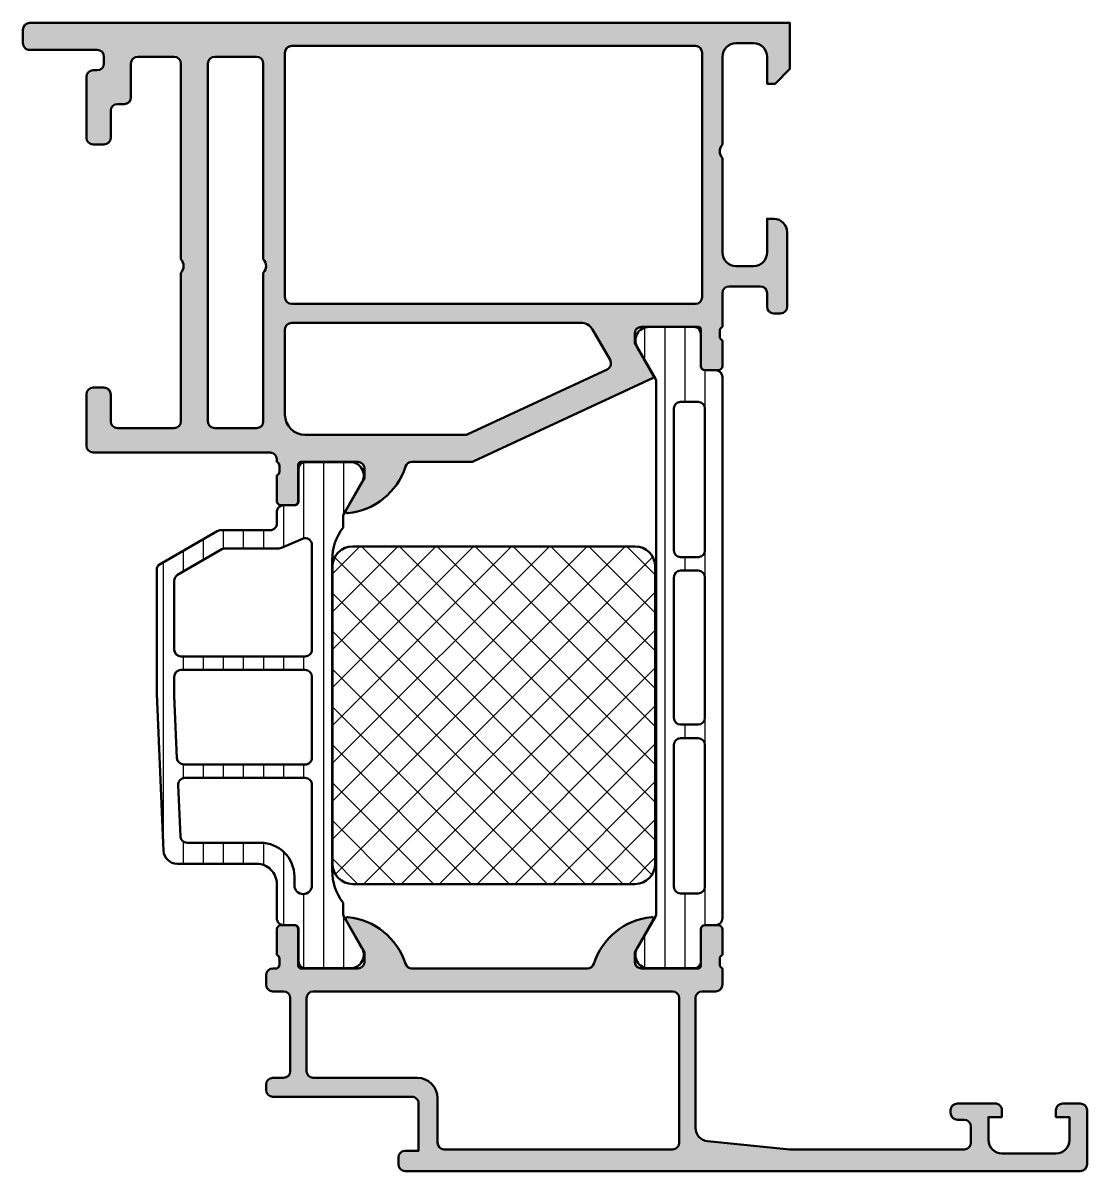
# Model space of a CAD drawing. Extents: x -20.8 to 58, y 0 to 85.
import ezdxf

# ---------------------------------------------------------------- set-up
doc = ezdxf.new("R2010")
doc.units = 0
for name, color, linetype, lineweight in [('0S-Alu contour', 7, 'Continuous', 50), ('0S-Alu hatch', 252, 'Continuous', 25), ('0S-Plastic contour', 254, 'Continuous', 50), ('0S-Plastic hatch', 253, 'Continuous', 25), ('0S-PT contour', 91, 'Continuous', 50), ('0S-PT hatch', 103, 'Continuous', 25)]:
    doc.layers.add(name, color=color, linetype=linetype, lineweight=lineweight)
pattern_1 = [(90, (0, 0), (-1.4859, 0), [])]

# ---------------------------------------------------------------- blocks, each defined once
blk = doc.blocks.new('485120__17594E71_0DFD_4B96_B360_13DAAB1B8210_')
at = {"layer": '0S-Alu hatch'}
h = blk.add_hatch(color=256, dxfattribs=at)
edge = h.paths.add_edge_path()
edge.add_ellipse((35.3, 64), major_axis=(-0.5000000000000036, 0), ratio=1, start_angle=90, end_angle=180, ccw=False)
edge.add_line((35.3, 63.5), (34.8, 63.5))
edge.add_ellipse((34.8, 64), major_axis=(-0.5, 0), ratio=1, start_angle=0, end_angle=90, ccw=False)
edge.add_line((34.3, 64), (34.3, 65))
edge.add_arc((33.8, 65), 0.5, 0, 90)
edge.add_line((33.8, 65.5), (31.5, 65.5))
edge.add_arc((31.5, 65), 0.5, 90, 180)
edge.add_line((31, 65), (31, 62.5))
edge.add_arc((31.10000000000001, 62.21715728752538), 0.2999999999999999, 109.471220634491, 180)
edge.add_line((30.8, 62.21715728752538), (30.8, 61.78284271247462))
edge.add_arc((31.10000000000001, 61.78284271247462), 0.3000000000000007, 180, 250.5287793655097)
edge.add_line((31.00000000000001, 61.5), (31.00000000000001, 59.60000000000004))
edge.add_ellipse((30.69999999999997, 59.60000000000004), major_axis=(-0.3000000000000398, 0), ratio=1, start_angle=90, end_angle=180, ccw=False)
edge.add_line((30.69999999999997, 59.29999999999999), (29.71000000000005, 59.29999999999999))
edge.add_ellipse((29.71000000000005, 59.60000000000004), major_axis=(-0.3000000000000398, 0), ratio=1, start_angle=0, end_angle=90, ccw=False)
edge.add_line((29.41000000000001, 59.60000000000004), (29.41000000000001, 62.3))
edge.add_arc((29.21000000000001, 62.3), 0.1999999999999993, 0, 90)
edge.add_line((29.21000000000001, 62.5), (25.00000000000001, 62.5))
edge.add_arc((25.00000000000001, 62), 0.5, 90, 180)
edge.add_line((24.50000000000001, 62), (24.50000000000001, 61.3))
edge.add_line((24.50000000000001, 61.3), (25.88149545762237, 58.90717967697245))
edge.add_ellipse((25.76188021535171, 58.8381197846483), major_axis=(-0.1381197846482973, 0), ratio=1, start_angle=115.0000000000004, end_angle=209.9999999999997, ccw=False)
edge.add_line((25.82025215865178, 58.71294074827772), (12.59701952680324, 52.54684610648167))
edge.add_ellipse((12.3857103959329, 52.99999999999999), major_axis=(-0.4999999999999909, 0), ratio=1, start_angle=89.9999999999983, end_angle=114.9999999999994, ccw=False)
edge.add_line((12.38571039593289, 52.5), (7.999999999999992, 52.5))
edge.add_arc((7.999999999999992, 52), 0.5000000000000071, 90, 162.2515836439299)
edge.add_ellipse((2.761776758826187, 53.67660886184781), major_axis=(-4.999999999999996, 0), ratio=1, start_angle=95.6225775507935, end_angle=162.2515836439299, ccw=False)
edge.add_ellipse((3.23811978464829, 48.8381197846483), major_axis=(-0.1381197846483018, 0), ratio=1, start_angle=-29.999999999995623, end_angle=95.62257755079253, ccw=False)
edge.add_line((3.118504542377621, 48.90717967697245), (4.499999999999992, 51.3))
edge.add_line((4.499999999999992, 51.3), (4.499999999999992, 52))
edge.add_arc((3.999999999999985, 52), 0.5000000000000071, 0, 90)
edge.add_line((3.999999999999985, 52.5), (-0.2099999999999937, 52.5))
edge.add_arc((-0.2099999999999937, 52.30000000000003), 0.1999999999999602, 90, 180)
edge.add_line((-0.409999999999954, 52.30000000000003), (-0.4099999999999327, 49.60000000000007))
edge.add_ellipse((-0.7099999999999796, 49.60000000000007), major_axis=(-0.3000000000000469, 0), ratio=1, start_angle=90, end_angle=180, ccw=False)
edge.add_line((-0.7099999999999796, 49.30000000000002), (-1.699999999999889, 49.3))
edge.add_ellipse((-1.699999999999889, 49.60000000000004), major_axis=(-0.3000000000000398, 0), ratio=1, start_angle=0, end_angle=90, ccw=False)
edge.add_line((-1.999999999999928, 49.60000000000004), (-1.999999999999978, 51.5))
edge.add_arc((-2.09999999999998, 51.78284271247463), 0.3000000000000067, 289.4712206344905, 360)
edge.add_line((-1.799999999999975, 51.78284271247463), (-1.799999999999997, 52.21715728752538))
edge.add_arc((-2.099999999999994, 52.21715728752538), 0.2999999999999971, 0, 70.5287793655103)
edge.add_line((-2, 52.5), (-2, 52.69999999999999))
edge.add_arc((-2.5, 52.69999999999999), 0.5, 0, 90)
edge.add_line((-2.5, 53.2), (-15.59999999999999, 53.19999999999999))
edge.add_ellipse((-15.59999999999999, 53.69999999999999), major_axis=(-0.5, 0), ratio=1, start_angle=0, end_angle=90, ccw=False)
edge.add_line((-16.09999999999999, 53.69999999999999), (-16.09999999999999, 57.5))
edge.add_ellipse((-15.59999999999999, 57.5), major_axis=(-0.5, 0), ratio=1, start_angle=270, end_angle=360, ccw=False)
edge.add_line((-15.59999999999999, 57.99999999999999), (-14.79999999999999, 57.99999999999999))
edge.add_ellipse((-14.79999999999999, 57.5), major_axis=(-0.4999999999999929, 0), ratio=1, start_angle=180, end_angle=270, ccw=False)
edge.add_line((-14.30000000000001, 57.5), (-14.30000000000001, 55.49999999999998))
edge.add_arc((-13.80000000000001, 55.49999999999999), 0.5, 180, 270)
edge.add_line((-13.80000000000001, 55), (-9.600000000000009, 55))
edge.add_arc((-9.600000000000009, 55.49999999999999), 0.5, 270, 360)
edge.add_line((-9.100000000000009, 55.49999999999999), (-9.099999999999994, 66.50000000000001))
edge.add_arc((-9.625, 67), 0.7249999999999944, 316.3971810272975, 403.6028189727025)
edge.add_line((-9.099999999999994, 67.49999999999999), (-9.099999999999994, 82))
edge.add_arc((-9.599999999999994, 81.99999999999999), 0.5, 0, 90)
edge.add_line((-9.599999999999994, 82.49999999999999), (-12.29999999999999, 82.5))
edge.add_arc((-12.29999999999999, 82), 0.5, 90, 180)
edge.add_line((-12.8, 82), (-12.8, 79.5))
edge.add_ellipse((-13.3, 79.5), major_axis=(-0.5, 0), ratio=1, start_angle=90, end_angle=180, ccw=False)
edge.add_line((-13.3, 79), (-13.80000000000001, 79))
edge.add_arc((-13.80000000000001, 78.5), 0.5, 90, 180)
edge.add_line((-14.30000000000001, 78.5), (-14.30000000000001, 76.5))
edge.add_ellipse((-14.79999999999999, 76.49999999999999), major_axis=(-0.4999999999999858, 0), ratio=1, start_angle=90, end_angle=180, ccw=False)
edge.add_line((-14.79999999999999, 76), (-15.59999999999999, 76))
edge.add_ellipse((-15.59999999999999, 76.5), major_axis=(-0.5, 0), ratio=1, start_angle=0, end_angle=90, ccw=False)
edge.add_line((-16.09999999999999, 76.5), (-16.09999999999999, 80.99999999999999))
edge.add_ellipse((-15.59999999999999, 80.99999999999999), major_axis=(-0.5, 0), ratio=1, start_angle=270, end_angle=360, ccw=False)
edge.add_line((-15.59999999999999, 81.49999999999999), (-15.30000000000001, 81.49999999999999))
edge.add_arc((-15.30000000000001, 81.99999999999999), 0.5, 270, 360)
edge.add_line((-14.80000000000001, 81.99999999999999), (-14.79999999999999, 82.49999999999999))
edge.add_arc((-15.3, 82.49999999999999), 0.5, 0, 90)
edge.add_line((-15.3, 82.99999999999999), (-20.29999999999998, 82.99999999999999))
edge.add_ellipse((-20.3, 83.49999999999999), major_axis=(-0.5000000000000142, 0), ratio=1, start_angle=0, end_angle=90.00000000000159, ccw=False)
edge.add_line((-20.80000000000001, 83.49999999999999), (-20.8, 84.50000000000001))
edge.add_ellipse((-20.3, 84.50000000000001), major_axis=(-0.5, 0), ratio=1, start_angle=270, end_angle=360, ccw=False)
edge.add_line((-20.3, 85), (36, 85))
edge.add_line((36, 85), (36, 81.60000000000001))
edge.add_line((36, 81.60000000000001), (34.90000000000001, 80.5))
edge.add_line((34.90000000000001, 80.5), (34.3, 80.5))
edge.add_line((34.3, 80.5), (34.3, 82.5))
edge.add_arc((33.3, 82.5), 1, 0, 90)
edge.add_line((33.3, 83.49999999999999), (32, 83.49999999999999))
edge.add_arc((32, 82.5), 1, 90, 180)
edge.add_line((31, 82.5), (31, 76))
edge.add_arc((31.525, 75.5), 0.7250000000000015, 136.3971810272965, 223.6028189727035)
edge.add_line((31, 75), (31, 68))
edge.add_arc((32, 68), 1, 180, 270)
edge.add_line((32, 67), (33.3, 67))
edge.add_arc((33.3, 68), 1, 270, 360)
edge.add_line((34.3, 68), (34.3, 70.5))
edge.add_line((34.3, 70.5), (34.8, 70.5))
edge.add_ellipse((34.8, 69.5), major_axis=(-1, 0), ratio=1, start_angle=180, end_angle=270, ccw=False)
edge.add_line((35.8, 69.5), (35.8, 64))
edge = h.paths.add_edge_path()
edge.add_line((29.5, 64.7), (29.5, 82.79999999999998))
edge.add_arc((29, 82.79999999999998), 0.5, 0, 90)
edge.add_line((29, 83.3), (-0.8999999999999985, 83.3))
edge.add_arc((-0.8999999999999985, 82.79999999999998), 0.5, 90, 180)
edge.add_line((-1.399999999999998, 82.79999999999998), (-1.399999999999991, 64.69999999999997))
edge.add_arc((-0.8999999999999914, 64.69999999999997), 0.5, 180, 270)
edge.add_line((-0.8999999999999914, 64.19999999999999), (29, 64.2))
edge.add_arc((29, 64.7), 0.5, 270.0000000000004, 360)
edge = h.paths.add_edge_path()
edge.add_line((0.1000000000000014, 54.5), (11.94232107064701, 54.5))
edge.add_arc((11.94232107064701, 55), 0.5, 270, 294.9999999999997)
edge.add_line((12.15363020151736, 54.54684610648167), (22.45701715316183, 59.35139434696778))
edge.add_arc((22.24570802229147, 59.8045482404861), 0.5000000000000032, 295.0000000000008, 389.9999999999997)
edge.add_line((22.6787207241837, 60.0545482404861), (21.38230854637604, 62.29999999999998))
edge.add_arc((20.5162831425916, 61.79999999999999), 0.9999999999999984, 29.99999999999978, 90)
edge.add_line((20.5162831425916, 62.79999999999999), (-0.8999999999999914, 62.79999999999998))
edge.add_arc((-0.8999999999999914, 62.29999999999998), 0.5, 90, 180)
edge.add_line((-1.399999999999991, 62.29999999999998), (-1.399999999999998, 56))
edge.add_arc((0.1000000000000014, 56), 1.5, 180, 270)
edge = h.paths.add_edge_path()
edge.add_arc((-3.499999999999985, 82), 0.4999999999999929, 0, 90)
edge.add_line((-3.499999999999985, 82.5), (-6.599999999999994, 82.5))
edge.add_arc((-6.599999999999994, 82), 0.5, 90, 180)
edge.add_line((-7.099999999999994, 82), (-7.099999999999994, 55.49999999999998))
edge.add_arc((-6.599999999999994, 55.49999999999998), 0.5, 180, 270)
edge.add_line((-6.599999999999994, 54.99999999999999), (-3.499999999999992, 54.99999999999997))
edge.add_arc((-3.499999999999992, 55.49999999999997), 0.4999999999999929, 270, 360)
edge.add_line((-3, 55.49999999999997), (-2.999999999999992, 66.5))
edge.add_arc((-3.524999999999998, 67), 0.7250000000000041, 316.3971810272967, 403.6028189727033)
edge.add_line((-2.999999999999992, 67.5), (-2.999999999999992, 82))
at = {"layer": '0S-Alu contour', "color": 7}
for points in [[(-20.80000000000001, 83.49999999999999), (-20.8, 84.50000000000001)], [(-20.3, 85), (36, 85), (36, 81.60000000000001), (34.90000000000001, 80.5), (34.3, 80.5), (34.3, 82.5)], [(33.3, 83.49999999999999), (32, 83.49999999999999)], [(-15.3, 82.99999999999999), (-20.29999999999998, 82.99999999999999)], [(-14.80000000000001, 81.99999999999999), (-14.79999999999999, 82.49999999999999)], [(-9.599999999999994, 82.49999999999999), (-12.29999999999999, 82.5)], [(-3.499999999999985, 82.5), (-6.599999999999994, 82.5)], [(-1.399999999999998, 82.79999999999998), (-1.399999999999991, 64.69999999999997)], [(29, 83.3), (-0.8999999999999985, 83.3)], [(29.5, 64.7), (29.5, 82.79999999999998)], [(31, 82.5), (31, 76)], [(-12.8, 82), (-12.8, 79.5)], [(-9.099999999999994, 67.49999999999999), (-9.099999999999994, 82)], [(-7.099999999999994, 82), (-7.099999999999994, 55.49999999999998)], [(-2.999999999999992, 67.5), (-2.999999999999992, 82)], [(-16.09999999999999, 76.5), (-16.09999999999999, 80.99999999999999)], [(-15.59999999999999, 81.49999999999999), (-15.30000000000001, 81.49999999999999)], [(-14.30000000000001, 78.5), (-14.30000000000001, 76.5)], [(-13.3, 79), (-13.80000000000001, 79)], [(-14.79999999999999, 76), (-15.59999999999999, 76)], [(31, 75), (31, 68)], [(34.3, 68), (34.3, 70.5), (34.8, 70.5)], [(35.8, 69.5), (35.8, 64)], [(-9.100000000000009, 55.49999999999999), (-9.099999999999994, 66.50000000000001)], [(-3, 55.49999999999997), (-2.999999999999992, 66.5)], [(32, 67), (33.3, 67)], [(33.8, 65.5), (31.5, 65.5)], [(31, 65), (31, 62.5)], [(34.3, 64), (34.3, 65)], [(-0.8999999999999914, 64.19999999999999), (29, 64.2)], [(35.3, 63.5), (34.8, 63.5)], [(-1.399999999999991, 62.29999999999998), (-1.399999999999998, 56)], [(20.5162831425916, 62.79999999999999), (-0.8999999999999914, 62.79999999999998)], [(22.6787207241837, 60.0545482404861), (21.38230854637604, 62.29999999999998)], [(29.21000000000001, 62.5), (25.00000000000001, 62.5)], [(29.41000000000001, 59.60000000000004), (29.41000000000001, 62.3)], [(30.8, 62.21715728752538), (30.8, 61.78284271247462)], [(24.50000000000001, 62), (24.50000000000001, 61.3), (25.88149545762237, 58.90717967697245)], [(31.00000000000001, 61.5), (31.00000000000001, 59.60000000000004)], [(12.15363020151736, 54.54684610648167), (22.45701715316183, 59.35139434696778)], [(25.82025215865178, 58.71294074827772), (12.59701952680324, 52.54684610648167)], [(30.69999999999997, 59.29999999999999), (29.71000000000005, 59.29999999999999)], [(-15.59999999999999, 57.99999999999999), (-14.79999999999999, 57.99999999999999)], [(-16.09999999999999, 53.69999999999999), (-16.09999999999999, 57.5)], [(-14.30000000000001, 57.5), (-14.30000000000001, 55.49999999999998)], [(-13.80000000000001, 55), (-9.600000000000009, 55)], [(-6.599999999999994, 54.99999999999999), (-3.499999999999992, 54.99999999999997)], [(0.1000000000000014, 54.5), (11.94232107064701, 54.5)], [(-2.5, 53.2), (-15.59999999999999, 53.19999999999999)], [(-2, 52.5), (-2, 52.69999999999999)], [(-1.799999999999975, 51.78284271247463), (-1.799999999999997, 52.21715728752538)], [(-0.409999999999954, 52.30000000000003), (-0.4099999999999327, 49.60000000000007)], [(3.999999999999985, 52.5), (-0.2099999999999937, 52.5)], [(3.118504542377621, 48.90717967697245), (4.499999999999992, 51.3), (4.499999999999992, 52)], [(12.38571039593289, 52.5), (7.999999999999992, 52.5)], [(-1.999999999999928, 49.60000000000004), (-1.999999999999978, 51.5)], [(-0.7099999999999796, 49.30000000000002), (-1.699999999999889, 49.3)]]:
    blk.add_lwpolyline(points, dxfattribs=at)
at = {"layer": '0S-Alu contour', "color": 7, "extrusion": (0, 0, -1)}
for centre, radius, start, end in [((20.3, 84.50000000000001), 0.5, 0, 90), ((20.3, 83.49999999999999), 0.5000000000000142, 269.9999999999984, 0), ((15.59999999999999, 80.99999999999999), 0.5, 0, 90), ((13.3, 79.5), 0.5, 180, 270), ((15.59999999999999, 76.5), 0.5, 270, 0), ((14.79999999999999, 76.49999999999999), 0.4999999999999858, 180, 270), ((-34.8, 69.5), 1, 90, 180), ((-34.8, 64), 0.5, 270, 0), ((-35.3, 64), 0.5000000000000036, 180, 270), ((-29.71000000000005, 59.60000000000004), 0.3000000000000398, 270, 0), ((-30.69999999999997, 59.60000000000004), 0.3000000000000398, 180, 270), ((-25.76188021535171, 58.8381197846483), 0.1381197846482973, 150.0000000000003, 244.9999999999996), ((15.59999999999999, 57.5), 0.5, 0, 90), ((14.79999999999999, 57.5), 0.4999999999999929, 90, 180), ((15.59999999999999, 53.69999999999999), 0.5, 270, 0), ((-2.761776758826187, 53.67660886184781), 4.999999999999996, 197.7484163560701, 264.3774224492065), ((-12.3857103959329, 52.99999999999999), 0.4999999999999909, 245.0000000000007, 270.0000000000017), ((1.699999999999889, 49.60000000000004), 0.3000000000000398, 270, 0), ((0.7099999999999796, 49.60000000000007), 0.3000000000000469, 180, 270), ((-3.23811978464829, 48.8381197846483), 0.1381197846483018, 264.3774224492075, 29.99999999999571)]:
    blk.add_arc(centre, radius, start, end, dxfattribs=at)
at = {"layer": '0S-Alu contour', "color": 7}
for centre, radius, start, end in [((32, 82.5), 1, 90, 180), ((33.3, 82.5), 1, 0, 90), ((-15.3, 82.49999999999999), 0.5, 0, 90), ((-12.29999999999999, 82), 0.5, 90, 180), ((-9.599999999999994, 81.99999999999999), 0.5, 0, 90), ((-6.599999999999994, 82), 0.5, 90, 180), ((-3.499999999999985, 82), 0.4999999999999929, 0, 90), ((-0.8999999999999985, 82.79999999999998), 0.5, 90, 180), ((29, 82.79999999999998), 0.5, 0, 90), ((-15.30000000000001, 81.99999999999999), 0.5, 270, 0), ((-13.80000000000001, 78.5), 0.5, 90, 180), ((31.525, 75.5), 0.7250000000000015, 136.3971810272965, 223.6028189727035), ((-9.625, 67), 0.7249999999999944, 316.3971810272975, 43.6028189727025), ((-3.524999999999998, 67), 0.7250000000000041, 316.3971810272967, 43.60281897270331), ((32, 68), 1, 180, 270), ((33.3, 68), 1, 270, 0), ((31.5, 65), 0.5, 90, 180), ((33.8, 65), 0.5, 0, 90), ((-0.8999999999999914, 64.69999999999997), 0.5, 180, 270), ((29, 64.7), 0.5, 270.0000000000004, 0), ((-0.8999999999999914, 62.29999999999998), 0.5, 90, 180), ((20.5162831425916, 61.79999999999999), 0.9999999999999984, 29.99999999999978, 90), ((25.00000000000001, 62), 0.5, 90, 180), ((29.21000000000001, 62.3), 0.1999999999999993, 0, 90), ((31.10000000000001, 62.21715728752538), 0.2999999999999999, 109.471220634491, 180), ((31.10000000000001, 61.78284271247462), 0.3000000000000007, 180, 250.5287793655097), ((22.24570802229147, 59.8045482404861), 0.5000000000000032, 295.0000000000008, 29.99999999999972), ((-13.80000000000001, 55.49999999999999), 0.5, 180, 270), ((-9.600000000000009, 55.49999999999999), 0.5, 270, 0), ((-6.599999999999994, 55.49999999999998), 0.5, 180, 270), ((-3.499999999999992, 55.49999999999997), 0.4999999999999929, 270, 0), ((0.1000000000000014, 56), 1.5, 180, 270), ((11.94232107064701, 55), 0.5, 270, 294.9999999999997), ((-2.5, 52.69999999999999), 0.5, 0, 90), ((-2.099999999999994, 52.21715728752538), 0.2999999999999971, 0, 70.5287793655103), ((-0.2099999999999937, 52.30000000000003), 0.1999999999999602, 90, 180), ((3.999999999999985, 52), 0.5000000000000071, 0, 90), ((7.999999999999992, 52), 0.5000000000000071, 90, 162.2515836439299), ((-2.09999999999998, 51.78284271247463), 0.3000000000000067, 289.4712206344905, 0)]:
    blk.add_arc(centre, radius, start, end, dxfattribs=at)
blk = doc.blocks.new('345340__703FEA37_A23B_4540_A8A6_6E41D0EA80F8_')
at = {"layer": '0S-Alu hatch'}
h = blk.add_hatch(color=256, dxfattribs=at)
edge = h.paths.add_edge_path()
edge.add_line((51.7, 4), (51.7, 4.5))
edge.add_arc((51.2, 4.499999999999996), 0.5000000000000036, 0, 90.00000000000081)
edge.add_line((51.2, 5), (48.39999999999999, 5))
edge.add_arc((48.39999999999999, 4.500000000000003), 0.4999999999999965, 90, 180)
edge.add_line((47.9, 4.500000000000003), (47.9, 4.300000000000004))
edge.add_arc((48.39999999999999, 4.3), 0.4999999999999965, 180, 270)
edge.add_line((48.39999999999999, 3.800000000000004), (48.9, 3.800000000000004))
edge.add_ellipse((48.9, 3.300000000000004), major_axis=(-0.5, 0), ratio=1, start_angle=180, end_angle=270, ccw=False)
edge.add_line((49.40000000000001, 3.300000000000004), (49.40000000000001, 2.100000000000001))
edge.add_ellipse((48.9, 2.100000000000001), major_axis=(-0.5, 0), ratio=1, start_angle=90, end_angle=180, ccw=False)
edge.add_line((48.9, 1.600000000000001), (36, 1.600000000000001))
edge.add_line((36, 1.600000000000001), (29.90049628097901, 2.209950371902095))
edge.add_ellipse((30, 3.204987562112088), major_axis=(-1.000000000000002, 0), ratio=1, start_angle=0, end_angle=84.28940686250041, ccw=False)
edge.add_line((29, 3.204987562112088), (29, 12.8))
edge.add_ellipse((29.5, 12.8), major_axis=(-0.5, 0), ratio=1, start_angle=270, end_angle=360, ccw=False)
edge.add_line((29.5, 13.3), (30.5, 13.3))
edge.add_arc((30.5, 13.8), 0.5, 270, 360)
edge.add_line((31, 13.8), (31, 15))
edge.add_ellipse((31.1, 15.28284271247462), major_axis=(-0.3000000000000021, 0), ratio=1, start_angle=0, end_angle=70.52877936550988, ccw=False)
edge.add_line((30.8, 15.28284271247462), (30.8, 15.71715728752538))
edge.add_ellipse((31.1, 15.71715728752538), major_axis=(-0.3000000000000007, 0), ratio=1, start_angle=289.4712206344901, end_angle=360, ccw=False)
edge.add_line((31, 16), (31, 17.89999999999996))
edge.add_arc((30.69999999999996, 17.89999999999996), 0.3000000000000398, 0, 90)
edge.add_line((30.69999999999996, 18.2), (29.71000000000003, 18.2))
edge.add_arc((29.71000000000003, 17.89999999999996), 0.3000000000000398, 90, 180)
edge.add_line((29.41, 17.89999999999996), (29.41, 15.2))
edge.add_ellipse((29.20999999999999, 15.2), major_axis=(-0.2000000000000028, 0), ratio=1, start_angle=90, end_angle=180, ccw=False)
edge.add_line((29.20999999999999, 15), (25, 15))
edge.add_ellipse((25, 15.5), major_axis=(-0.5, 0), ratio=1, start_angle=0, end_angle=90, ccw=False)
edge.add_line((24.5, 15.5), (24.5, 16.2))
edge.add_line((24.5, 16.2), (25.88149545762237, 18.59282032302755))
edge.add_arc((25.7618802153517, 18.6618802153517), 0.1381197846482991, 329.999999999999, 455.6225775507923)
edge.add_arc((26.23822324117381, 13.82339113815219), 5.00000000000001, 95.62257755079361, 162.2515836439299)
edge.add_ellipse((21.00000000000001, 15.5), major_axis=(-0.499999999999991, 0), ratio=1, start_angle=89.9999999999992, end_angle=162.2515836439301, ccw=False)
edge.add_line((21, 15.00000000000001), (8, 14.99999999999999))
edge.add_ellipse((8, 15.5), major_axis=(-0.5000000000000054, 0), ratio=1, start_angle=17.74841635606981, end_angle=90, ccw=False)
edge.add_arc((2.761776758826194, 13.82339113815219), 4.999999999999994, 17.7484163560701, 84.37742244920646)
edge.add_arc((3.23811978464829, 18.6618802153517), 0.1381197846483025, 84.37742244920473, 209.9999999999957)
edge.add_line((3.118504542377621, 18.59282032302755), (4.5, 16.19999999999999))
edge.add_line((4.5, 16.19999999999999), (4.5, 15.49999999999999))
edge.add_ellipse((4, 15.49999999999999), major_axis=(-0.5, 0), ratio=1, start_angle=90, end_angle=180, ccw=False)
edge.add_line((4, 14.99999999999999), (-0.210000000000008, 14.99999999999998))
edge.add_ellipse((-0.210000000000008, 15.19999999999999), major_axis=(-0.2000000000000028, 0), ratio=1, start_angle=0, end_angle=90, ccw=False)
edge.add_line((-0.4100000000000108, 15.19999999999999), (-0.4100000000000108, 17.89999999999995))
edge.add_arc((-0.7100000000000506, 17.89999999999995), 0.3000000000000398, 0, 90)
edge.add_line((-0.7100000000000506, 18.19999999999999), (-1.699999999999974, 18.19999999999999))
edge.add_arc((-1.699999999999967, 17.89999999999995), 0.3000000000000327, 90.00000000000136, 180)
edge.add_line((-2, 17.89999999999995), (-2, 15.99999999999999))
edge.add_ellipse((-2.100000000000008, 15.71715728752538), major_axis=(-0.2999999999999972, 0), ratio=1, start_angle=180, end_angle=250.5287793655074, ccw=False)
edge.add_line((-1.800000000000011, 15.71715728752538), (-1.800000000000011, 15.28284271247461))
edge.add_ellipse((-2.100000000000001, 15.2828427124746), major_axis=(-0.29999999999999, 0), ratio=1, start_angle=109.47122063449169, end_angle=180, ccw=False)
edge.add_line((-2, 14.99999999999999), (-2.300000000000011, 14.99999999999999))
edge.add_arc((-2.300000000000004, 14.5), 0.4999999999999929, 90.00000000000081, 180)
edge.add_line((-2.799999999999997, 14.5), (-2.799999999999997, 13.79999999999999))
edge.add_arc((-2.299999999999997, 13.79999999999999), 0.5, 180, 270)
edge.add_line((-2.299999999999997, 13.29999999999999), (-1.500000000000014, 13.29999999999999))
edge.add_ellipse((-1.500000000000014, 12.79999999999999), major_axis=(-0.4999999999999965, 0), ratio=1, start_angle=180, end_angle=270, ccw=False)
edge.add_line((-1.000000000000014, 12.79999999999999), (-1.000000000000014, 7.399999999999991))
edge.add_ellipse((-1.500000000000014, 7.39999999999999), major_axis=(-0.5, 0), ratio=1, start_angle=90, end_angle=180, ccw=False)
edge.add_line((-1.500000000000014, 6.89999999999999), (-2.300000000000011, 6.899999999999991))
edge.add_arc((-2.300000000000011, 6.399999999999991), 0.5, 90, 180)
edge.add_line((-2.800000000000011, 6.399999999999991), (-2.800000000000011, 5.999999999999992))
edge.add_arc((-2.300000000000011, 5.999999999999992), 0.5, 180, 270)
edge.add_line((-2.300000000000011, 5.499999999999992), (8, 5.499999999999985))
edge.add_ellipse((8.000000000000007, 4.99999999999999), major_axis=(-0.4999999999999956, 0), ratio=1, start_angle=180, end_angle=270.0000000000008, ccw=False)
edge.add_line((8.5, 4.99999999999999), (8.499999999999986, 1.5))
edge.add_line((8.499999999999986, 1.5), (7.5, 1.5))
edge.add_arc((7.5, 1), 0.5, 90, 180)
edge.add_line((7, 1), (7, 0.5000000000000071))
edge.add_arc((7.5, 0.5000000000000071), 0.5, 180, 270)
edge.add_line((7.5, 7.1e-15), (57.5, 0))
edge.add_arc((57.5, 0.5), 0.5, 270, 360)
edge.add_line((58, 0.4999999999999999), (58, 4.5))
edge.add_arc((57.5, 4.5), 0.5, 0, 90)
edge.add_line((57.5, 5), (56.2, 5))
edge.add_arc((56.2, 4.5), 0.5, 90, 180)
edge.add_line((55.7, 4.5), (55.7, 4))
edge.add_line((55.7, 4), (56.70000000000001, 4))
edge.add_line((56.70000000000001, 4), (56.70000000000001, 2.299999999999997))
edge.add_ellipse((55.70000000000002, 2.299999999999996), major_axis=(-0.9999999999999996, 0), ratio=1, start_angle=90, end_angle=180, ccw=False)
edge.add_line((55.70000000000002, 1.299999999999997), (51.69999999999999, 1.299999999999997))
edge.add_ellipse((51.69999999999999, 2.299999999999996), major_axis=(-0.9999999999999996, 0), ratio=1, start_angle=0, end_angle=90, ccw=False)
edge.add_line((50.69999999999999, 2.299999999999996), (50.69999999999999, 4))
edge.add_line((50.69999999999999, 4), (51.7, 4))
edge = h.paths.add_edge_path()
edge.add_line((0.1999999999999886, 7.399999999999991), (0.1999999999999886, 12.8))
edge.add_ellipse((0.6999999999999887, 12.8), major_axis=(-0.5, 0), ratio=1, start_angle=270, end_angle=360, ccw=False)
edge.add_line((0.6999999999999887, 13.3), (27.3, 13.3))
edge.add_ellipse((27.3, 12.8), major_axis=(-0.5, 0), ratio=1, start_angle=180, end_angle=270, ccw=False)
edge.add_line((27.8, 12.8), (27.8, 2.100000000000001))
edge.add_ellipse((27.3, 2.100000000000001), major_axis=(-0.5, 0), ratio=1, start_angle=90, end_angle=180, ccw=False)
edge.add_line((27.3, 1.600000000000001), (10.4, 1.599999999999983))
edge.add_ellipse((10.4, 2.099999999999997), major_axis=(-0.5000000000000142, 0), ratio=1, start_angle=0, end_angle=90, ccw=False)
edge.add_line((9.899999999999991, 2.099999999999994), (9.899999999999991, 5.399999999999991))
edge.add_arc((8.399999999999991, 5.399999999999991), 1.5, 0, 90)
edge.add_line((8.399999999999991, 6.899999999999991), (0.6999999999999887, 6.899999999999987))
edge.add_ellipse((0.6999999999999887, 7.399999999999987), major_axis=(-0.5, 0), ratio=1, start_angle=0, end_angle=90, ccw=False)
at = {"layer": '0S-Alu contour', "color": 7}
for points in [[(-2, 17.89999999999995), (-2, 15.99999999999999)], [(-0.7100000000000506, 18.19999999999999), (-1.699999999999974, 18.19999999999999)], [(-0.4100000000000108, 15.19999999999999), (-0.4100000000000108, 17.89999999999995)], [(3.118504542377621, 18.59282032302755), (4.5, 16.19999999999999), (4.5, 15.49999999999999)], [(24.5, 15.5), (24.5, 16.2), (25.88149545762237, 18.59282032302755)], [(29.41, 17.89999999999996), (29.41, 15.2)], [(30.69999999999996, 18.2), (29.71000000000003, 18.2)], [(31, 16), (31, 17.89999999999996)], [(-1.800000000000011, 15.71715728752538), (-1.800000000000011, 15.28284271247461)], [(30.8, 15.28284271247462), (30.8, 15.71715728752538)], [(-2.799999999999997, 14.5), (-2.799999999999997, 13.79999999999999)], [(-2, 14.99999999999999), (-2.300000000000011, 14.99999999999999)], [(4, 14.99999999999999), (-0.210000000000008, 14.99999999999998)], [(21, 15.00000000000001), (8, 14.99999999999999)], [(29.20999999999999, 15), (25, 15)], [(31, 13.8), (31, 15)], [(-2.299999999999997, 13.29999999999999), (-1.500000000000014, 13.29999999999999)], [(-1.000000000000014, 12.79999999999999), (-1.000000000000014, 7.399999999999991)], [(0.1999999999999886, 7.399999999999991), (0.1999999999999886, 12.8)], [(0.6999999999999887, 13.3), (27.3, 13.3)], [(27.8, 12.8), (27.8, 2.100000000000001)], [(29, 3.204987562112088), (29, 12.8)], [(29.5, 13.3), (30.5, 13.3)], [(-1.500000000000014, 6.89999999999999), (-2.300000000000011, 6.899999999999991)], [(8.399999999999991, 6.899999999999991), (0.6999999999999887, 6.899999999999987)], [(-2.800000000000011, 6.399999999999991), (-2.800000000000011, 5.999999999999992)], [(-2.300000000000011, 5.499999999999992), (8, 5.499999999999985)], [(9.899999999999991, 2.099999999999994), (9.899999999999991, 5.399999999999991)], [(8.5, 4.99999999999999), (8.499999999999986, 1.5), (7.5, 1.5)], [(47.9, 4.500000000000003), (47.9, 4.300000000000004)], [(51.2, 5), (48.39999999999999, 5)], [(51.7, 4), (51.7, 4.5)], [(55.7, 4.5), (55.7, 4), (56.70000000000001, 4), (56.70000000000001, 2.299999999999997)], [(57.5, 5), (56.2, 5)], [(58, 0.4999999999999999), (58, 4.5)], [(48.39999999999999, 3.800000000000004), (48.9, 3.800000000000004)], [(50.69999999999999, 2.299999999999996), (50.69999999999999, 4), (51.7, 4)], [(49.40000000000001, 3.300000000000004), (49.40000000000001, 2.100000000000001)], [(48.9, 1.600000000000001), (36, 1.600000000000001), (29.90049628097901, 2.209950371902095)], [(7, 1), (7, 0.5000000000000071)], [(27.3, 1.600000000000001), (10.4, 1.599999999999983)], [(55.70000000000002, 1.299999999999997), (51.69999999999999, 1.299999999999997)], [(7.5, 7.1e-15), (57.5, 0)]]:
    blk.add_lwpolyline(points, dxfattribs=at)
for centre, radius, start, end in [((3.23811978464829, 18.6618802153517), 0.1381197846483025, 84.37742244920473, 209.9999999999957), ((2.761776758826194, 13.82339113815219), 4.999999999999994, 17.7484163560701, 84.37742244920646), ((26.23822324117381, 13.82339113815219), 5.00000000000001, 95.62257755079361, 162.2515836439299), ((25.7618802153517, 18.6618802153517), 0.1381197846482991, 329.999999999999, 95.62257755079234), ((-1.699999999999967, 17.89999999999995), 0.3000000000000327, 90.00000000000136, 180), ((-0.7100000000000506, 17.89999999999995), 0.3000000000000398, 0, 90), ((29.71000000000003, 17.89999999999996), 0.3000000000000398, 90, 180), ((30.69999999999996, 17.89999999999996), 0.3000000000000398, 0, 90), ((-2.300000000000004, 14.5), 0.4999999999999929, 90.00000000000081, 180), ((-2.299999999999997, 13.79999999999999), 0.5, 180, 270), ((30.5, 13.8), 0.5, 270, 0), ((-2.300000000000011, 6.399999999999991), 0.5, 90, 180), ((8.399999999999991, 5.399999999999991), 1.5, 0, 90), ((-2.300000000000011, 5.999999999999992), 0.5, 180, 270), ((48.39999999999999, 4.500000000000003), 0.4999999999999965, 90, 180), ((48.39999999999999, 4.3), 0.4999999999999965, 180, 270), ((51.2, 4.499999999999996), 0.5000000000000036, 0, 90.00000000000081), ((56.2, 4.5), 0.5, 90, 180), ((57.5, 4.5), 0.5, 0, 90), ((7.5, 1), 0.5, 90, 180), ((7.5, 0.5000000000000071), 0.5, 180, 270), ((57.5, 0.5), 0.5, 270, 0)]:
    blk.add_arc(centre, radius, start, end, dxfattribs=at)
at = {"layer": '0S-Alu contour', "color": 7, "extrusion": (0, 0, -1)}
for centre, radius, start, end in [((2.100000000000008, 15.71715728752538), 0.2999999999999972, 109.4712206344926, 180), ((-4, 15.49999999999999), 0.5, 180, 270), ((-8, 15.5), 0.5000000000000054, 270, 342.2515836439302), ((-21.00000000000001, 15.5), 0.499999999999991, 197.74841635607, 270.0000000000008), ((-25, 15.5), 0.5, 270, 0), ((-31.1, 15.71715728752538), 0.3000000000000007, 0, 70.52877936550989), ((2.100000000000001, 15.2828427124746), 0.29999999999999, 180, 250.5287793655083), ((0.210000000000008, 15.19999999999999), 0.2000000000000028, 270, 0), ((-29.20999999999999, 15.2), 0.2000000000000028, 180, 270), ((-31.1, 15.28284271247462), 0.3000000000000021, 289.4712206344901, 0), ((1.500000000000014, 12.79999999999999), 0.4999999999999965, 90, 180), ((-0.6999999999999887, 12.8), 0.5, 0, 90), ((-27.3, 12.8), 0.5, 90, 180), ((-29.5, 12.8), 0.5, 0, 90), ((1.500000000000014, 7.39999999999999), 0.5, 180, 270), ((-0.6999999999999887, 7.399999999999987), 0.5, 270, 0), ((-8.000000000000007, 4.99999999999999), 0.4999999999999956, 89.9999999999992, 180), ((-48.9, 3.300000000000004), 0.5, 90, 180), ((-30, 3.204987562112088), 1.000000000000002, 275.7105931374996, 0), ((-10.4, 2.099999999999997), 0.5000000000000142, 270, 0), ((-27.3, 2.100000000000001), 0.5, 180, 270), ((-48.9, 2.100000000000001), 0.5, 180, 270), ((-51.69999999999999, 2.299999999999996), 0.9999999999999996, 270, 0), ((-55.70000000000002, 2.299999999999996), 0.9999999999999996, 180, 270)]:
    blk.add_arc(centre, radius, start, end, dxfattribs=at)
blk = doc.blocks.new('486130__C664CB8E_4BC9_405E_AEC5_36267B69E27F_')
at = {"layer": '0S-PT hatch'}
h = blk.add_hatch(dxfattribs=at)
h.set_pattern_fill('ANSI37', color=256, scale=0.625, angle=90, style=0)
h.set_pattern_definition([(135, (0, 0), (-1.403165018917055, -1.403165018917055), []), (225, (0, 0), (1.403165018917055, -1.403165018917055), [])])
edge = h.paths.add_edge_path()
edge.add_line((26.02245574529685, 22.74998148750159), (26.02245574529685, 44.74998148748699))
edge.add_arc((24.5224520258547, 44.74997776804484), 1.500003719446763, 0.0001420731681082, 89.9998579281272)
edge.add_line((24.52245574529686, 46.249981487487), (3.622423320370089, 46.249981487487))
edge.add_arc((3.622424881696005, 44.74997992616158), 1.500001561326231, 90.00005963819488, 179.9999403640483)
edge.add_line((2.122423320370586, 44.74998148742876), (2.122423320370579, 22.749981487487))
edge.add_arc((3.622423837768927, 22.74998200488534), 1.50000051739843, 180.0000197662889, 269.9999802368267)
edge.add_line((3.622423320370081, 21.249981487487), (24.52245574529686, 21.249981487487))
edge.add_arc((24.52245307006251, 22.74998416272134), 1.500002675236727, 270.0001021862424, 359.999897814315)
at = {"layer": '0S-PT contour', "color": 7}
for points in [[(24.52245574529686, 46.249981487487), (3.622423320370089, 46.249981487487)], [(2.122423320370586, 44.74998148742876), (2.122423320370579, 22.749981487487)], [(26.02245574529685, 22.74998148750159), (26.02245574529685, 44.74998148748699)], [(3.622423320370081, 21.249981487487), (24.52245574529686, 21.249981487487)]]:
    blk.add_lwpolyline(points, dxfattribs=at)
for centre, radius, start, end in [((3.622424881696005, 44.74997992616158), 1.500001561326231, 90.00005963819488, 179.9999403640483), ((24.5224520258547, 44.74997776804484), 1.500003719446763, 0.0001420731681082, 89.9998579281272), ((3.622423837768927, 22.74998200488534), 1.50000051739843, 180.0000197662889, 269.9999802368267), ((24.52245307006251, 22.74998416272134), 1.500002675236727, 270.0001021862424, 359.999897814315)]:
    blk.add_arc(centre, radius, start, end, dxfattribs=at)
blk = doc.blocks.new('284041__C5BE3119_56DE_4795_BAE1_E4EABB008AD0___0931F6BE_3643_4FEC_96FE_1688C99BE7BD_')
at = {"layer": '0S-Plastic hatch'}
h = blk.add_hatch(dxfattribs=at)
h.set_pattern_fill('ANSI31', color=256, scale=0.4680000000000001, angle=45, style=0)
h.set_pattern_definition(pattern_1)
edge = h.paths.add_edge_path()
edge.add_line((-1.997764510266982, 48.78992810501333), (-1.997638425690723, 47.94818568376942))
edge.add_ellipse((-2.497638420081457, 47.94811078878274), major_axis=(-0.4999999999999931, 0), ratio=1, start_angle=89.9999999999983, end_angle=180.0085823333159, ccw=False)
edge.add_line((-2.497638420081472, 47.44811078878275), (-6.163118529758378, 47.44811078878282))
edge.add_arc((-6.163118529758392, 46.94811078878283), 0.5, 89.99999999999837, 119.9999999999983)
edge.add_line((-6.413118529758378, 47.38112349067505), (-10.64763209112838, 44.93612341247716))
edge.add_arc((-10.39759731720528, 44.50313078918074), 0.4999999999999007, 120.0046013551533, 180)
edge.add_line((-10.89759731720518, 44.50313078918074), (-10.89759731720518, 35.36275174426366))
edge.add_arc((-10.39759731721104, 35.36275174426367), 0.4999999999941452, 180, 182.4989441425423)
edge.add_line((-10.89712182982445, 35.34095125590972), (-10.38944169876721, 23.70824533150794))
edge.add_arc((-9.390392673528709, 23.75184630821635), 0.9999999999999536, 182.498944142542, 269.9999982466169)
edge.add_line((-9.390392704131015, 22.7518463082164), (-3.499855863327432, 22.75184612795193))
edge.add_ellipse((-3.499855909231008, 21.25184612795192), major_axis=(-1.500000000000003, 0), ratio=1, start_angle=179.9951434523418, end_angle=269.99999824661256, ccw=False)
edge.add_line((-1.999855914619544, 21.2517189838317), (-2.000071354366362, 18.7100393813737))
edge.add_arc((-1.500071356162543, 18.70999700000002), 0.4999999999999999, 179.9951434523416, 269.9999999999984)
edge.add_line((-1.500071356162557, 18.20999700000002), (-0.6872023479050356, 18.209997))
edge.add_ellipse((-0.6872023479050569, 17.90999700000004), major_axis=(-0.2999999999999616, 0), ratio=1, start_angle=179.9920752627074, end_angle=269.9999999999959, ccw=False)
edge.add_line((-0.3872023507746576, 17.90995550617274), (-0.3875342856760255, 15.51006915637864))
edge.add_arc((0.1124657095413823, 15.50999999999998), 0.5000000000000056, 179.9920752627072, 269.9999999999984)
edge.add_line((0.1124657095413681, 15.00999999999998), (3.439504461283839, 15.01000000000001))
edge.add_arc((3.439504461283824, 16.01000000000002), 1.000000000000012, 270.0000000000008, 389.9999965993449)
edge.add_line((4.305529894744587, 16.50999994859914), (2.902402682794814, 18.94028790229574))
edge.add_line((2.902402682794814, 18.94028790229574), (2.902402682794821, 19.85184913408415))
edge.add_ellipse((6.102423320370107, 22.25182161707065), major_axis=(-4.000000000000014, 0), ratio=1, start_angle=0, end_angle=36.86940495720188, ccw=False)
edge.add_line((2.102423320370093, 22.25182161707065), (2.102423320370093, 45.24814135790333))
edge.add_ellipse((6.102423320370071, 45.24814135790333), major_axis=(-3.999999999999978, 0), ratio=1, start_angle=323.1305950427979, end_angle=360, ccw=False)
edge.add_line((2.902402682794829, 47.64811384088982), (2.902402682794821, 48.55971209770423))
edge.add_line((2.902402682794821, 48.55971209770423), (4.305529894744609, 50.99000005140084))
edge.add_arc((3.439504461283853, 51.48999999999997), 1.000000000000012, 330.0000034006544, 449.9999999999996)
edge.add_line((3.43950446128386, 52.48999999999998), (0.1124657095413184, 52.48999999999999))
edge.add_arc((0.1124657095413397, 51.98999999999999), 0.5, 90.00000000000244, 180.0079247372467)
edge.add_line((-0.387534285676054, 51.98993084362156), (-0.3872023507746931, 49.59004449382713))
edge.add_ellipse((-0.6872023479050853, 49.59000299999996), major_axis=(-0.299999999999955, 0), ratio=1, start_angle=89.99999999999733, end_angle=180.0079247372928, ccw=False)
edge.add_line((-0.6872023479050995, 49.290003), (-1.497764515876241, 49.29000299999999))
edge.add_arc((-1.497764515876241, 48.79000299999999), 0.5, 90, 180.0085823333159)
edge = h.paths.add_edge_path()
edge.add_arc((-1.85604602121036, 46.5967606025917), 0.500000000000199, 270.0000000000025, 293.500014119852)
edge.add_line((-1.65667137374848, 46.13823061453241), (-0.0974350486722742, 46.81620632106694))
edge.add_ellipse((0.101939598789464, 46.35767633300786), major_axis=(-0.4999999999999503, 0), ratio=1, start_angle=180, end_angle=293.5000141198468, ccw=False)
edge.add_line((0.6019395987894143, 46.35767633300786), (0.6019395987894143, 38.59999389578585))
edge.add_ellipse((0.1019395987894143, 38.59999389578585), major_axis=(-0.5, 0), ratio=1, start_angle=89.9999999999992, end_angle=180, ccw=False)
edge.add_line((0.1019395987894072, 38.09999389578584), (-9.097763565202087, 38.09999389578587))
edge.add_ellipse((-9.097763565202044, 38.59999389578585), major_axis=(-0.4999999999999858, 0), ratio=1, start_angle=0, end_angle=89.99999999999511, ccw=False)
edge.add_line((-9.59776356520203, 38.5999938957859), (-9.597763565202087, 43.70144532934455))
edge.add_ellipse((-9.097763565201987, 43.70144532934455), major_axis=(-0.5000000000001035, 0), ratio=1, start_angle=300.0018250655844, end_angle=360, ccw=False)
edge.add_line((-9.347777358003526, 44.13445006766631), (-6.065236484026058, 46.02976534091308))
edge.add_ellipse((-5.815222691224356, 45.59676060259156), major_axis=(-0.4999999999999858, 0), ratio=1, start_angle=270.00000000002035, end_angle=300.00182506561407, ccw=False)
edge.add_line((-5.815222691224533, 46.09676060259154), (-1.856046021210339, 46.09676060259149))
edge = h.paths.add_edge_path()
edge.add_ellipse((-8.809365130603766, 28.5999938957859), major_axis=(-0.5, 0), ratio=1, start_angle=-90, end_angle=2.4999987776200783, ccw=False)
edge.add_line((-8.809365130603766, 29.0999938957859), (0.1020264690811317, 29.09999389578586))
edge.add_ellipse((0.1020264690811246, 28.59999389578586), major_axis=(-0.4999999999999954, 0), ratio=1, start_angle=179.9988937056871, end_angle=269.9999999999992, ccw=False)
edge.add_line((0.6020264689879156, 28.59998424154674), (0.6018826209941679, 21.14999389578585))
edge.add_ellipse((-0.0481173791269995, 21.14999389578585), major_axis=(-0.6500000001211675, 0), ratio=1, start_angle=0, end_angle=180, ccw=False)
edge.add_line((-0.698117379248167, 21.14999389578585), (-0.6976214012106255, 21.79967389590097))
edge.add_arc((-3.197621401210632, 21.79967389590096), 2.500000000000007, 0, 90.000536575947)
edge.add_line((-3.197644813753036, 24.29967389579134), (-8.643432748070722, 24.29962289589494))
edge.add_ellipse((-8.643437430579155, 24.79962289587307), major_axis=(-0.500000000000062, 0), ratio=1, start_angle=2.4999987776160992, end_angle=90.0005365759414, ccw=False)
edge.add_line((-9.142961541835447, 24.77781321284756), (-9.308889241860001, 28.57818421276036))
edge = h.paths.add_edge_path()
edge.add_ellipse((-9.097763565202001, 36.60012753160426), major_axis=(-0.5000000000000285, 0), ratio=1, start_angle=270.00000000000324, end_angle=360, ccw=False)
edge.add_line((-9.09776356520203, 37.10012753160429), (0.1019453812647484, 37.10012753160425))
edge.add_ellipse((0.1019453812647555, 36.60012753160419), major_axis=(-0.5000000000000632, 0), ratio=1, start_angle=180.0006626262622, end_angle=270.0000000000008, ccw=False)
edge.add_line((0.6019453812313813, 36.60013331410918), (0.6020223225950972, 30.59999972455941))
edge.add_ellipse((0.1020223226290611, 30.59999389578587), major_axis=(-0.5000000000000107, 0), ratio=1, start_angle=90.0000000000008, end_angle=180.0006679282465, ccw=False)
edge.add_line((0.1020223226290682, 30.09999389578587), (-8.896686973670342, 30.09999389578588))
edge.add_ellipse((-8.896686973670342, 30.59999389578587), major_axis=(-0.4999999999999924, 0), ratio=1, start_angle=2.4999987776200783, end_angle=90, ccw=False)
edge.add_line((-9.396211084926575, 30.57818421276032), (-9.59776356520203, 35.19449722671811))
edge.add_line((-9.59776356520203, 35.19449722671811), (-9.59776356520203, 36.60012753160426))
at = {"layer": '0S-Alu contour', "color": 7}
for points in [[(-1.65667137374848, 46.13823061453241), (-0.0974350486722742, 46.81620632106694)], [(-9.347777358003526, 44.13445006766631), (-6.065236484026058, 46.02976534091308)], [(-5.815222691224533, 46.09676060259154), (-1.856046021210339, 46.09676060259149)], [(0.6019395987894143, 46.35767633300786), (0.6019395987894143, 38.59999389578585)], [(-9.59776356520203, 38.5999938957859), (-9.597763565202087, 43.70144532934455)], [(0.1019395987894072, 38.09999389578584), (-9.097763565202087, 38.09999389578587)], [(-9.396211084926575, 30.57818421276032), (-9.59776356520203, 35.19449722671811), (-9.59776356520203, 36.60012753160426)], [(-9.09776356520203, 37.10012753160429), (0.1019453812647484, 37.10012753160425)], [(0.6019453812313813, 36.60013331410918), (0.6020223225950972, 30.59999972455941)], [(0.1020223226290682, 30.09999389578587), (-8.896686973670342, 30.09999389578588)], [(-8.809365130603766, 29.0999938957859), (0.1020264690811317, 29.09999389578586)], [(-9.142961541835447, 24.77781321284756), (-9.308889241860001, 28.57818421276036)], [(0.6020264689879156, 28.59998424154674), (0.6018826209941679, 21.14999389578585)], [(-3.197644813753036, 24.29967389579134), (-8.643432748070722, 24.29962289589494)], [(-0.698117379248167, 21.14999389578585), (-0.6976214012106255, 21.79967389590097)]]:
    blk.add_lwpolyline(points, dxfattribs=at)
at = {"layer": '0S-Alu contour', "color": 7, "extrusion": (0, 0, -1)}
for centre, radius, start, end in [((-0.101939598789464, 46.35767633300786), 0.4999999999999503, 66.49998588015319, 180), ((5.815222691224356, 45.59676060259156), 0.4999999999999858, 59.99817493438591, 89.99999999997966), ((9.097763565201987, 43.70144532934455), 0.5000000000001035, 0, 59.99817493441558), ((9.097763565202044, 38.59999389578585), 0.4999999999999858, 270.0000000000049, 0), ((-0.1019395987894143, 38.59999389578585), 0.5, 180, 270.0000000000008), ((9.097763565202001, 36.60012753160426), 0.5000000000000285, 0, 89.99999999999675), ((-0.1019453812647555, 36.60012753160419), 0.5000000000000632, 89.9999999999992, 179.9993373737378), ((8.896686973670342, 30.59999389578587), 0.4999999999999924, 270, 357.5000012223799), ((-0.1020223226290611, 30.59999389578587), 0.5000000000000107, 179.9993320717535, 269.9999999999992), ((8.809365130603766, 28.5999938957859), 0.5, 357.5000012223799, 90), ((-0.1020264690811246, 28.59999389578586), 0.4999999999999954, 90.00000000000081, 180.0011062943129), ((8.643437430579155, 24.79962289587307), 0.500000000000062, 269.9994634240586, 357.5000012223839), ((0.0481173791269995, 21.14999389578585), 0.6500000001211675, 180, 0)]:
    blk.add_arc(centre, radius, start, end, dxfattribs=at)
at = {"layer": '0S-Alu contour', "color": 7}
for centre, radius, start, end in [((-1.85604602121036, 46.5967606025917), 0.500000000000199, 270.0000000000025, 293.500014119852), ((-3.197621401210632, 21.79967389590096), 2.500000000000007, 0, 90.000536575947)]:
    blk.add_arc(centre, radius, start, end, dxfattribs=at)
at = {"layer": '0S-Plastic contour', "color": 7}
for points in [[(-0.387534285676054, 51.98993084362156), (-0.3872023507746931, 49.59004449382713)], [(3.43950446128386, 52.48999999999998), (0.1124657095413184, 52.48999999999999)], [(2.902402682794829, 47.64811384088982), (2.902402682794821, 48.55971209770423), (4.305529894744609, 50.99000005140084)], [(-1.997764510266982, 48.78992810501333), (-1.997638425690723, 47.94818568376942)], [(-0.6872023479050995, 49.290003), (-1.497764515876241, 49.29000299999999)], [(-6.413118529758378, 47.38112349067505), (-10.64763209112838, 44.93612341247716)], [(-2.497638420081472, 47.44811078878275), (-6.163118529758378, 47.44811078878282)], [(2.102423320370093, 22.25182161707065), (2.102423320370093, 45.24814135790333)], [(-10.89759731720518, 44.50313078918074), (-10.89759731720518, 35.36275174426366)], [(-10.89712182982445, 35.34095125590972), (-10.38944169876721, 23.70824533150794)], [(-9.390392704131015, 22.7518463082164), (-3.499855863327432, 22.75184612795193)], [(-1.999855914619544, 21.2517189838317), (-2.000071354366362, 18.7100393813737)], [(4.305529894744587, 16.50999994859914), (2.902402682794814, 18.94028790229574), (2.902402682794821, 19.85184913408415)], [(-1.500071356162557, 18.20999700000002), (-0.6872023479050356, 18.209997)], [(-0.3872023507746576, 17.90995550617274), (-0.3875342856760255, 15.51006915637864)], [(0.1124657095413681, 15.00999999999998), (3.439504461283839, 15.01000000000001)]]:
    blk.add_lwpolyline(points, dxfattribs=at)
for centre, radius, start, end in [((0.1124657095413397, 51.98999999999999), 0.5, 90.00000000000244, 180.0079247372467), ((3.439504461283853, 51.48999999999997), 1.000000000000012, 330.0000034006544, 89.99999999999959), ((-1.497764515876241, 48.79000299999999), 0.5, 90, 180.0085823333159), ((-6.163118529758392, 46.94811078878283), 0.5, 89.99999999999837, 119.9999999999983), ((-10.39759731720528, 44.50313078918074), 0.4999999999999007, 120.0046013551533, 180), ((-10.39759731721104, 35.36275174426367), 0.4999999999941452, 180, 182.4989441425423), ((-9.390392673528709, 23.75184630821635), 0.9999999999999536, 182.498944142542, 269.9999982466169), ((-1.500071356162543, 18.70999700000002), 0.4999999999999999, 179.9951434523416, 269.9999999999984), ((3.439504461283824, 16.01000000000002), 1.000000000000012, 270.0000000000008, 29.99999659934489), ((0.1124657095413823, 15.50999999999998), 0.5000000000000056, 179.9920752627072, 269.9999999999984)]:
    blk.add_arc(centre, radius, start, end, dxfattribs=at)
at = {"layer": '0S-Plastic contour', "color": 7, "extrusion": (0, 0, -1)}
for centre, radius, start, end in [((0.6872023479050853, 49.59000299999996), 0.299999999999955, 179.9920752627072, 270.0000000000027), ((2.497638420081457, 47.94811078878274), 0.4999999999999931, 179.9914176666841, 270.0000000000017), ((-6.102423320370071, 45.24814135790333), 3.999999999999978, 0, 36.86940495720213), ((3.499855909231008, 21.25184612795192), 1.500000000000004, 90.00000175338747, 180.0048565476583), ((-6.102423320370107, 22.25182161707065), 4.000000000000014, 323.1305950427981, 0), ((0.6872023479050569, 17.90999700000004), 0.2999999999999616, 90.00000000000406, 180.0079247372927)]:
    blk.add_arc(centre, radius, start, end, dxfattribs=at)
blk = doc.blocks.new('284041__F0C117AD_5492_4DBF_A0CC_F9FC30DBDAF5___F1CE7E41_9405_42C9_95D5_63B46E9D1C88_')
at = {"layer": '0S-Plastic hatch'}
h = blk.add_hatch(dxfattribs=at)
h.set_pattern_fill('ANSI31', color=256, scale=0.4680000000000001, angle=45, style=0)
h.set_pattern_definition(pattern_1)
edge = h.paths.add_edge_path()
edge.add_arc((29.69999999773121, 59.59010359629425), 0.3000000000000007, 180, 269.9999999999993)
edge.add_line((29.69999999773121, 59.29010359629426), (30.49999999773121, 59.29010359629426))
edge.add_ellipse((30.49999999773121, 58.79010359629426), major_axis=(-0.4999999999999929, 0), ratio=1, start_angle=180, end_angle=270, ccw=False)
edge.add_line((30.99999999773121, 58.79010359629426), (30.99999999773118, 18.71010359629425))
edge.add_ellipse((30.49999999773119, 18.71010359629426), major_axis=(-0.4999999999999965, 0), ratio=1, start_angle=89.9999999999992, end_angle=180, ccw=False)
edge.add_line((30.49999999773118, 18.21010359629426), (29.69999999773118, 18.21010359629427))
edge.add_arc((29.69999999773118, 17.91010359629426), 0.3000000000000043, 90, 180)
edge.add_line((29.39999999773118, 17.91010359629426), (29.39999999773118, 15.51010359629426))
edge.add_ellipse((28.89999999773119, 15.51010359629426), major_axis=(-0.4999999999999894, 0), ratio=1, start_angle=89.9999999999992, end_angle=180, ccw=False)
edge.add_line((28.89999999773118, 15.01010359629427), (25.54999999773118, 15.01010359629427))
edge.add_ellipse((25.54999999773118, 16.01010359629426), major_axis=(-0.9999999999999928, 0), ratio=1, start_angle=-30, end_angle=90, ccw=False)
edge.add_line((24.68397459394675, 16.51010359629426), (26.0330126996234, 18.8467061366727))
edge.add_arc((25.59999999773117, 19.09670613667271), 0.5000000000000077, 329.9999999999996, 360)
edge.add_line((26.09999999773118, 19.09670613667271), (26.09999999773121, 58.40350105591581))
edge.add_arc((25.59999999773121, 58.40350105591582), 0.5000000000000071, 0, 29.99999999999954)
edge.add_line((26.03301269962343, 58.65350105591581), (24.68397459394678, 60.99010359629426))
edge.add_ellipse((25.54999999773122, 61.49010359629426), major_axis=(-0.9999999999999959, 0), ratio=1, start_angle=-90, end_angle=30.000000000000227, ccw=False)
edge.add_line((25.54999999773122, 62.49010359629425), (28.89999999773122, 62.49010359629425))
edge.add_ellipse((28.89999999773122, 61.99010359629426), major_axis=(-0.5, 0), ratio=1, start_angle=180, end_angle=270, ccw=False)
edge.add_line((29.39999999773121, 61.99010359629426), (29.39999999773121, 59.59010359629425))
edge = h.paths.add_edge_path()
edge.add_line((29.69999999773119, 21.05010359629426), (29.69999999773119, 31.55010359629426))
edge.add_arc((29.1999999977312, 31.55010359629426), 0.5, 0, 90)
edge.add_line((29.1999999977312, 32.05010359629426), (27.89999999773119, 32.05010359629426))
edge.add_arc((27.89999999773119, 31.55010359629426), 0.5, 90, 180)
edge.add_line((27.39999999773119, 31.55010359629426), (27.39999999773119, 21.05010359629426))
edge.add_arc((27.89999999773119, 21.05010359629426), 0.5, 180, 270)
edge.add_line((27.89999999773119, 20.55010359629426), (29.19999999773118, 20.55010359629426))
edge.add_arc((29.19999999773118, 21.05010359629426), 0.5, 270, 360)
edge = h.paths.add_edge_path()
edge.add_line((29.69999999773121, 45.95010359629426), (29.69999999773121, 56.45010359629426))
edge.add_arc((29.1999999977312, 56.45010359629426), 0.5, 0, 90)
edge.add_line((29.1999999977312, 56.95010359629426), (27.89999999773121, 56.95010359629426))
edge.add_arc((27.89999999773121, 56.45010359629426), 0.5, 90, 180)
edge.add_line((27.39999999773121, 56.45010359629426), (27.3999999977312, 45.95010359629426))
edge.add_arc((27.8999999977312, 45.95010359629426), 0.5, 180, 270)
edge.add_line((27.8999999977312, 45.45010359629426), (29.1999999977312, 45.45010359629425))
edge.add_arc((29.1999999977312, 45.95010359629426), 0.5000000000000071, 270.0000000000004, 360)
edge = h.paths.add_edge_path()
edge.add_arc((29.1999999977312, 33.55010359629426), 0.5, 270, 360)
edge.add_line((29.69999999773119, 33.55010359629426), (29.6999999977312, 43.95010359629426))
edge.add_arc((29.1999999977312, 43.95010359629426), 0.5, 0, 89.99999999999959)
edge.add_line((29.1999999977312, 44.45010359629426), (27.8999999977312, 44.45010359629426))
edge.add_arc((27.8999999977312, 43.95010359629426), 0.5, 90, 180)
edge.add_line((27.3999999977312, 43.95010359629426), (27.39999999773119, 33.55010359629427))
edge.add_arc((27.89999999773119, 33.55010359629426), 0.5, 180, 270)
edge.add_line((27.89999999773119, 33.05010359629426), (29.1999999977312, 33.05010359629426))
at = {"layer": '0S-Alu contour', "color": 7}
for points in [[(27.39999999773121, 56.45010359629426), (27.3999999977312, 45.95010359629426)], [(29.1999999977312, 56.95010359629426), (27.89999999773121, 56.95010359629426)], [(29.69999999773121, 45.95010359629426), (29.69999999773121, 56.45010359629426)], [(27.8999999977312, 45.45010359629426), (29.1999999977312, 45.45010359629425)], [(29.1999999977312, 44.45010359629426), (27.8999999977312, 44.45010359629426)], [(27.3999999977312, 43.95010359629426), (27.39999999773119, 33.55010359629427)], [(29.69999999773119, 33.55010359629426), (29.6999999977312, 43.95010359629426)], [(27.89999999773119, 33.05010359629426), (29.1999999977312, 33.05010359629426)], [(27.39999999773119, 31.55010359629426), (27.39999999773119, 21.05010359629426)], [(29.1999999977312, 32.05010359629426), (27.89999999773119, 32.05010359629426)], [(29.69999999773119, 21.05010359629426), (29.69999999773119, 31.55010359629426)], [(27.89999999773119, 20.55010359629426), (29.19999999773118, 20.55010359629426)]]:
    blk.add_lwpolyline(points, dxfattribs=at)
for centre, radius, start, end in [((27.89999999773121, 56.45010359629426), 0.5, 90, 180), ((29.1999999977312, 56.45010359629426), 0.5, 0, 90), ((27.8999999977312, 45.95010359629426), 0.5, 180, 270), ((29.1999999977312, 45.95010359629426), 0.5000000000000071, 270.0000000000004, 0), ((27.8999999977312, 43.95010359629426), 0.5, 90, 180), ((29.1999999977312, 43.95010359629426), 0.5, 0, 89.99999999999959), ((27.89999999773119, 33.55010359629426), 0.5, 180, 270), ((29.1999999977312, 33.55010359629426), 0.5, 270, 0), ((27.89999999773119, 31.55010359629426), 0.5, 90, 180), ((29.1999999977312, 31.55010359629426), 0.5, 0, 90), ((27.89999999773119, 21.05010359629426), 0.5, 180, 270), ((29.19999999773118, 21.05010359629426), 0.5, 270, 0)]:
    blk.add_arc(centre, radius, start, end, dxfattribs=at)
at = {"layer": '0S-Plastic contour', "color": 7}
for points in [[(25.54999999773122, 62.49010359629425), (28.89999999773122, 62.49010359629425)], [(29.39999999773121, 61.99010359629426), (29.39999999773121, 59.59010359629425)], [(26.03301269962343, 58.65350105591581), (24.68397459394678, 60.99010359629426)], [(29.69999999773121, 59.29010359629426), (30.49999999773121, 59.29010359629426)], [(30.99999999773121, 58.79010359629426), (30.99999999773118, 18.71010359629425)], [(26.09999999773118, 19.09670613667271), (26.09999999773121, 58.40350105591581)], [(24.68397459394675, 16.51010359629426), (26.0330126996234, 18.8467061366727)], [(29.39999999773118, 17.91010359629426), (29.39999999773118, 15.51010359629426)], [(30.49999999773118, 18.21010359629426), (29.69999999773118, 18.21010359629427)], [(28.89999999773118, 15.01010359629427), (25.54999999773118, 15.01010359629427)]]:
    blk.add_lwpolyline(points, dxfattribs=at)
at = {"layer": '0S-Plastic contour', "color": 7, "extrusion": (0, 0, -1)}
for centre, radius, start, end in [((-25.54999999773122, 61.49010359629426), 0.9999999999999959, 329.9999999999999, 90), ((-28.89999999773122, 61.99010359629426), 0.5, 90, 180), ((-30.49999999773121, 58.79010359629426), 0.4999999999999929, 90, 180), ((-30.49999999773119, 18.71010359629426), 0.4999999999999965, 180, 270.0000000000008), ((-25.54999999773118, 16.01010359629426), 0.9999999999999928, 270, 29.99999999999996), ((-28.89999999773119, 15.51010359629426), 0.4999999999999894, 180, 270.0000000000008)]:
    blk.add_arc(centre, radius, start, end, dxfattribs=at)
at = {"layer": '0S-Plastic contour', "color": 7}
for centre, radius, start, end in [((29.69999999773121, 59.59010359629425), 0.3000000000000007, 180, 269.9999999999993), ((25.59999999773121, 58.40350105591582), 0.5000000000000071, 0, 29.99999999999954), ((25.59999999773117, 19.09670613667271), 0.5000000000000077, 329.9999999999996, 0), ((29.69999999773118, 17.91010359629426), 0.3000000000000043, 90, 180)]:
    blk.add_arc(centre, radius, start, end, dxfattribs=at)
blk = doc.blocks.new('486130__AD85BA65_BCEB_49E4_AAD6_285E0FBD1651_')
at = {"layer": '0S-Alu contour', "color": 7}
for name in ['485120__17594E71_0DFD_4B96_B360_13DAAB1B8210_', '345340__703FEA37_A23B_4540_A8A6_6E41D0EA80F8_']:
    blk.add_blockref(name, (0, 0), dxfattribs=at)
at = {"layer": '0S-Plastic contour', "color": 7}
for name in ['284041__F0C117AD_5492_4DBF_A0CC_F9FC30DBDAF5___F1CE7E41_9405_42C9_95D5_63B46E9D1C88_', '284041__C5BE3119_56DE_4795_BAE1_E4EABB008AD0___0931F6BE_3643_4FEC_96FE_1688C99BE7BD_']:
    blk.add_blockref(name, (0, 0), dxfattribs=at)
at = {"layer": '0S-PT contour', "color": 7}
blk.add_blockref('486130__C664CB8E_4BC9_405E_AEC5_36267B69E27F_', (0, 0), dxfattribs=at)

msp = doc.modelspace()

# ---------------------------------------------------------------- block references
at = {"layer": '0S-Alu contour', "color": 7}
msp.add_blockref('486130__AD85BA65_BCEB_49E4_AAD6_285E0FBD1651_', (0, 0), dxfattribs=at)

doc.saveas('drawing.dxf')
